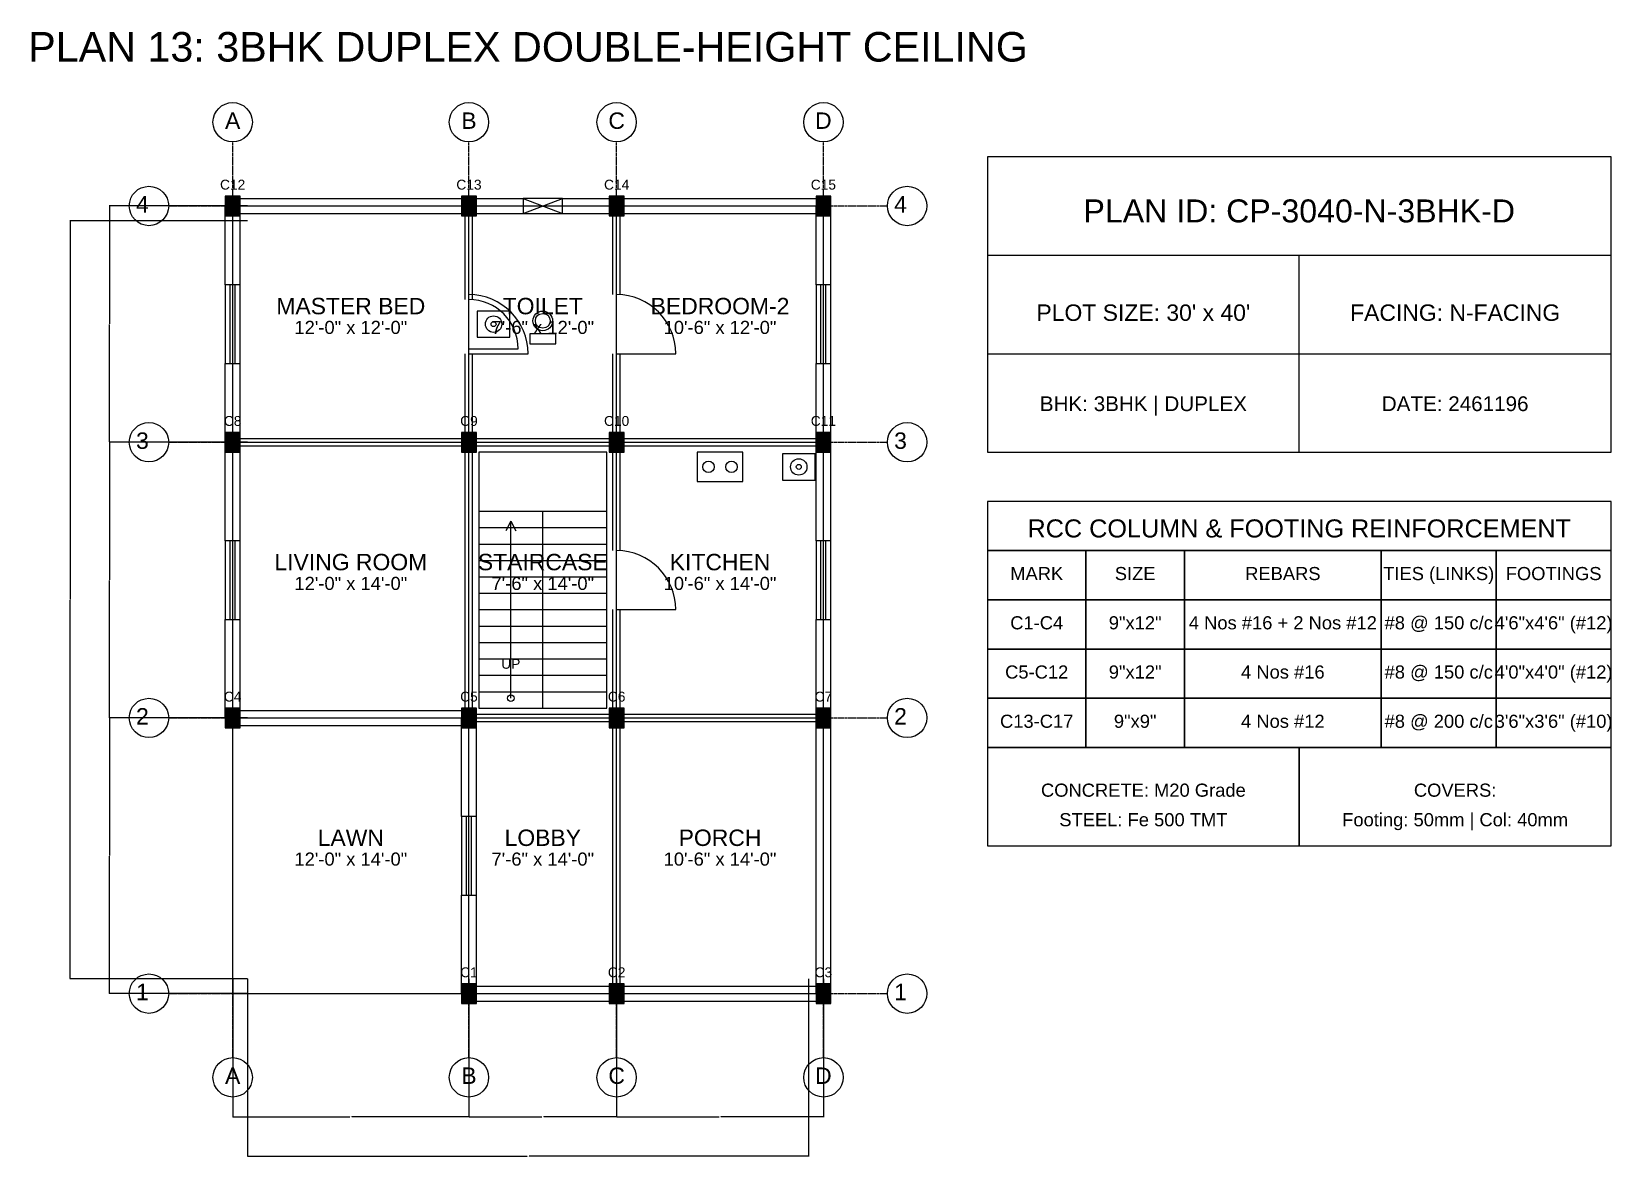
# Model space of a CAD drawing. Header units: inches. Extents: x -134 to 23580, y -99 to 23207.
# Drawn here: x 4877 to 5840, y 2401 to 3086 of the extents above; entities that cross this region are included whole.
import ezdxf
from ezdxf.enums import TextEntityAlignment as Align

# ---------------------------------------------------------------- set-up
doc = ezdxf.new("R2010")
doc.units = ezdxf.units.IN
doc.header["$MEASUREMENT"] = 0
doc.linetypes.add('CENTER', pattern=[2, 1.25, -0.25, 0.25, -0.25])
for name, color, linetype in [('A-COL-HATCH', 251, 'Continuous'), ('A-COLUMN', 1, 'Continuous'), ('A-DIM', 5, 'Continuous'), ('A-DOOR', 30, 'Continuous'), ('A-FIXTURE', 8, 'Continuous'), ('A-STAIR', 6, 'Continuous'), ('A-TEXT', 2, 'Continuous'), ('A-WALL-EXT', 7, 'Continuous'), ('A-WALL-INT', 9, 'Continuous'), ('A-WINDOW', 4, 'Continuous'), ('S-BEAM-FRAMING', 2, 'Continuous'), ('S-BUBBLE', 4, 'Continuous'), ('S-GRID-CENTER', 8, 'CENTER'), ('S-TABLE', 7, 'Continuous'), ('S-TEXT', 3, 'Continuous')]:
    doc.layers.add(name, color=color, linetype=linetype)
doc.styles.get("Standard").update_dxf_attribs({"font": 'arial.ttf'})
doc.dimstyles.get("Standard").update_dxf_attribs({"dimtxt": 0.18, "dimasz": 0.18, "dimexe": 0.18, "dimexo": 0.0625, "dimgap": 0.09, "dimtad": 0, "dimtih": 1, "dimtoh": 1, "dimdec": 4, "dimzin": 0, "dimdsep": 46, "dimtxsty": 'Standard', "dimcen": 0.09, "dimadec": 0, "dimazin": 0, "dimtfac": 1, "dimtdec": 4, "dimtofl": 0, "dimtmove": 0, "dimatfit": 3, "dimfxl": 1, "dimtolj": 1, "dimtzin": 0, "dimarcsym": 0})

msp = doc.modelspace()

# ---------------------------------------------------------------- texts
at = {"layer": 'A-TEXT'}
for s, height, p in [('PLAN 13: 3BHK DUPLEX DOUBLE-HEIGHT CEILING', 18, (5180, 3068)), ('C12', 6, (5000, 2990)), ('C13', 6, (5144, 2990)), ('C14', 6, (5234, 2990)), ('C15', 6, (5360, 2990)), ('PLAN ID: CP-3040-N-3BHK-D', 14, (5650, 2970)), ('MASTER BED', 10, (5072, 2914)), ('TOILET', 10, (5189, 2914)), ('BEDROOM-2', 10, (5297, 2914)), ("PLOT SIZE: 30' x 40'", 10, (5555, 2910)), ('FACING: N-FACING', 10, (5745, 2910)), ('12\'-0" x 12\'-0"', 8, (5072, 2902)), ('7\'-6" x 12\'-0"', 8, (5189, 2902)), ('10\'-6" x 12\'-0"', 8, (5297, 2902)), ('BHK: 3BHK | DUPLEX', 9, (5555, 2855)), ('DATE: 2461196', 9, (5745, 2855)), ('C8', 6, (5000, 2846)), ('C9', 6, (5144, 2846)), ('C10', 6, (5234, 2846)), ('C11', 6, (5360, 2846)), ('LIVING ROOM', 10, (5072, 2758)), ('STAIRCASE', 10, (5189, 2758)), ('KITCHEN', 10, (5297, 2758)), ('12\'-0" x 14\'-0"', 8, (5072, 2746)), ('7\'-6" x 14\'-0"', 8, (5189, 2746)), ('10\'-6" x 14\'-0"', 8, (5297, 2746)), ('UP', 6, (5169.5, 2698)), ('C4', 6, (5000, 2678)), ('C5', 6, (5144, 2678)), ('C6', 6, (5234, 2678)), ('C7', 6, (5360, 2678)), ('LAWN', 10, (5072, 2590)), ('LOBBY', 10, (5189, 2590)), ('PORCH', 10, (5297, 2590)), ('12\'-0" x 14\'-0"', 8, (5072, 2578)), ('7\'-6" x 14\'-0"', 8, (5189, 2578)), ('10\'-6" x 14\'-0"', 8, (5297, 2578)), ('C1', 6, (5144, 2510)), ('C2', 6, (5234, 2510)), ('C3', 6, (5360, 2510))]:
    msp.add_text(s, height=height, dxfattribs=at).set_placement(p, align=Align.CENTER)
at = {"layer": 'S-TEXT'}
for s, height, p in [('A', 10, (5000, 3027)), ('B', 10, (5144, 3027)), ('C', 10, (5234, 3027)), ('D', 10, (5360, 3027)), ('4', 10, (4945, 2976)), ('4', 10, (5407, 2976)), ('3', 10, (4945, 2832)), ('3', 10, (5407, 2832)), ('RCC COLUMN & FOOTING REINFORCEMENT', 11, (5650, 2778)), ('MARK', 8, (5490, 2752)), ('SIZE', 8, (5550, 2752)), ('REBARS', 8, (5640, 2752)), ('TIES (LINKS)', 8, (5735, 2752)), ('FOOTINGS', 8, (5805, 2752)), ('C1-C4', 8, (5490, 2722)), ('9"x12"', 8, (5550, 2722)), ('4 Nos #16 + 2 Nos #12', 8, (5640, 2722)), ('#8 @ 150 c/c', 8, (5735, 2722)), ('4\'6"x4\'6" (#12)', 8, (5805, 2722)), ('C5-C12', 8, (5490, 2692)), ('9"x12"', 8, (5550, 2692)), ('4 Nos #16', 8, (5640, 2692)), ('#8 @ 150 c/c', 8, (5735, 2692)), ('4\'0"x4\'0" (#12)', 8, (5805, 2692)), ('2', 10, (4945, 2664)), ('2', 10, (5407, 2664)), ('C13-C17', 8, (5490, 2662)), ('9"x9"', 8, (5550, 2662)), ('4 Nos #12', 8, (5640, 2662)), ('#8 @ 200 c/c', 8, (5735, 2662)), ('3\'6"x3\'6" (#10)', 8, (5805, 2662)), ('CONCRETE: M20 Grade', 8, (5555, 2620)), ('COVERS:', 8, (5745, 2620)), ('STEEL: Fe 500 TMT', 8, (5555, 2602)), ('Footing: 50mm | Col: 40mm', 8, (5745, 2602)), ('1', 10, (4945, 2496)), ('1', 10, (5407, 2496)), ('C', 10, (5234, 2445)), ('A', 10, (5000, 2445)), ('B', 10, (5144, 2445)), ('D', 10, (5360, 2445))]:
    msp.add_text(s, height=height, dxfattribs=at).set_placement(p, align=Align.CENTER)

# ---------------------------------------------------------------- blocks, each defined once
blk = doc.blocks.new('*D147')
at = {"layer": 'A-DIM', "color": 0, "lineweight": -2, "transparency": 16777216}
for p, q in [((5000, 2508.94), (5000, 2424.82)), ((5144, 2508.94), (5144, 2424.82)), ((5000.18, 2425), (5071.41, 2425)), ((5143.82, 2425), (5072.59, 2425))]:
    blk.add_line(p, q, dxfattribs=at)
at = {"layer": 'A-DIM', "color": 0, "transparency": 16777216}
for points in [[(5000.18, 2425.03), (5000.18, 2424.97), (5000, 2425)], [(5143.82, 2425.03), (5143.82, 2424.97), (5144, 2425)]]:
    blk.add_solid(points, dxfattribs=at)
at = {"layer": 'Defpoints', "color": 0, "transparency": 16777216}
for p in [(5000, 2509), (5144, 2509), (5144, 2425)]:
    blk.add_point(p, dxfattribs=at)
at = {"layer": 'A-DIM', "color": 0, "transparency": 16777216, "insert": (5072, 2425), "char_height": 0.18, "attachment_point": 5}
blk.add_mtext('\\A1;144.0000', dxfattribs=at)
blk = doc.blocks.new('*D148')
at = {"layer": 'A-DIM', "color": 0, "lineweight": -2, "transparency": 16777216}
for p, q in [((5144, 2508.94), (5144, 2424.82)), ((5234, 2508.94), (5234, 2424.82)), ((5144.18, 2425), (5188.47, 2425)), ((5233.82, 2425), (5189.53, 2425))]:
    blk.add_line(p, q, dxfattribs=at)
at = {"layer": 'A-DIM', "color": 0, "transparency": 16777216}
for points in [[(5144.18, 2425.03), (5144.18, 2424.97), (5144, 2425)], [(5233.82, 2425.03), (5233.82, 2424.97), (5234, 2425)]]:
    blk.add_solid(points, dxfattribs=at)
at = {"layer": 'Defpoints', "color": 0, "transparency": 16777216}
for p in [(5144, 2509), (5234, 2509), (5234, 2425)]:
    blk.add_point(p, dxfattribs=at)
at = {"layer": 'A-DIM', "color": 0, "transparency": 16777216, "insert": (5189, 2425), "char_height": 0.18, "attachment_point": 5}
blk.add_mtext('\\A1;90.0000', dxfattribs=at)
blk = doc.blocks.new('*D149')
at = {"layer": 'A-DIM', "color": 0, "lineweight": -2, "transparency": 16777216}
for p, q in [((5234, 2508.94), (5234, 2424.82)), ((5360, 2508.94), (5360, 2424.82)), ((5234.18, 2425), (5296.41, 2425)), ((5359.82, 2425), (5297.59, 2425))]:
    blk.add_line(p, q, dxfattribs=at)
at = {"layer": 'A-DIM', "color": 0, "transparency": 16777216}
for points in [[(5234.18, 2425.03), (5234.18, 2424.97), (5234, 2425)], [(5359.82, 2425.03), (5359.82, 2424.97), (5360, 2425)]]:
    blk.add_solid(points, dxfattribs=at)
at = {"layer": 'Defpoints', "color": 0, "transparency": 16777216}
for p in [(5234, 2509), (5360, 2509), (5360, 2425)]:
    blk.add_point(p, dxfattribs=at)
at = {"layer": 'A-DIM', "color": 0, "transparency": 16777216, "insert": (5297, 2425), "char_height": 0.18, "attachment_point": 5}
blk.add_mtext('\\A1;126.0000', dxfattribs=at)
blk = doc.blocks.new('*D150')
at = {"layer": 'A-DIM', "color": 0, "lineweight": -2, "transparency": 16777216}
for p, q in [((5009, 2508.94), (5009, 2400.82)), ((5351, 2508.94), (5351, 2400.82)), ((5009.18, 2401), (5179.4, 2401)), ((5350.82, 2401), (5180.6, 2401))]:
    blk.add_line(p, q, dxfattribs=at)
at = {"layer": 'A-DIM', "color": 0, "transparency": 16777216}
for points in [[(5009.18, 2401.03), (5009.18, 2400.97), (5009, 2401)], [(5350.82, 2401.03), (5350.82, 2400.97), (5351, 2401)]]:
    blk.add_solid(points, dxfattribs=at)
at = {"layer": 'Defpoints', "color": 0, "transparency": 16777216}
for p in [(5009, 2509), (5351, 2509), (5351, 2401)]:
    blk.add_point(p, dxfattribs=at)
at = {"layer": 'A-DIM', "color": 0, "transparency": 16777216, "insert": (5180, 2401), "char_height": 0.18, "attachment_point": 5}
blk.add_mtext('\\A1;342.0000', dxfattribs=at)
blk = doc.blocks.new('*D151')
at = {"layer": 'A-DIM', "color": 0, "lineweight": -2, "transparency": 16777216}
for p, q in [((5008.94, 2668), (4924.82, 2668)), ((4925, 2667.82), (4925, 2584.18)), ((4925, 2500.18), (4925, 2583.82)), ((5008.94, 2500), (4924.82, 2500))]:
    blk.add_line(p, q, dxfattribs=at)
at = {"layer": 'A-DIM', "color": 0, "transparency": 16777216}
for points in [[(4924.97, 2667.82), (4925.03, 2667.82), (4925, 2668)], [(4924.97, 2500.18), (4925.03, 2500.18), (4925, 2500)]]:
    blk.add_solid(points, dxfattribs=at)
at = {"layer": 'Defpoints', "color": 0, "transparency": 16777216}
for p in [(4925, 2668), (5009, 2668), (5009, 2500)]:
    blk.add_point(p, dxfattribs=at)
at = {"layer": 'A-DIM', "color": 0, "transparency": 16777216, "insert": (4925, 2584), "char_height": 0.18, "attachment_point": 5}
blk.add_mtext('\\A1;168.0000', dxfattribs=at)
blk = doc.blocks.new('*D152')
at = {"layer": 'A-DIM', "color": 0, "lineweight": -2, "transparency": 16777216}
for p, q in [((5008.94, 2836), (4924.82, 2836)), ((4925, 2835.82), (4925, 2752.18)), ((4925, 2668.18), (4925, 2751.82)), ((5008.94, 2668), (4924.82, 2668))]:
    blk.add_line(p, q, dxfattribs=at)
at = {"layer": 'A-DIM', "color": 0, "transparency": 16777216}
for points in [[(4924.97, 2835.82), (4925.03, 2835.82), (4925, 2836)], [(4924.97, 2668.18), (4925.03, 2668.18), (4925, 2668)]]:
    blk.add_solid(points, dxfattribs=at)
at = {"layer": 'Defpoints', "color": 0, "transparency": 16777216}
for p in [(4925, 2836), (5009, 2836), (5009, 2668)]:
    blk.add_point(p, dxfattribs=at)
at = {"layer": 'A-DIM', "color": 0, "transparency": 16777216, "insert": (4925, 2752), "char_height": 0.18, "attachment_point": 5}
blk.add_mtext('\\A1;168.0000', dxfattribs=at)
blk = doc.blocks.new('*D153')
at = {"layer": 'A-DIM', "color": 0, "lineweight": -2, "transparency": 16777216}
for p, q in [((5008.94, 2980), (4924.82, 2980)), ((4925, 2979.82), (4925, 2908.18)), ((4925, 2836.18), (4925, 2907.82)), ((5008.94, 2836), (4924.82, 2836))]:
    blk.add_line(p, q, dxfattribs=at)
at = {"layer": 'A-DIM', "color": 0, "transparency": 16777216}
for points in [[(4924.97, 2979.82), (4925.03, 2979.82), (4925, 2980)], [(4924.97, 2836.18), (4925.03, 2836.18), (4925, 2836)]]:
    blk.add_solid(points, dxfattribs=at)
at = {"layer": 'Defpoints', "color": 0, "transparency": 16777216}
for p in [(4925, 2980), (5009, 2980), (5009, 2836)]:
    blk.add_point(p, dxfattribs=at)
at = {"layer": 'A-DIM', "color": 0, "transparency": 16777216, "insert": (4925, 2908), "char_height": 0.18, "attachment_point": 5}
blk.add_mtext('\\A1;144.0000', dxfattribs=at)
blk = doc.blocks.new('*D154')
at = {"layer": 'A-DIM', "color": 0, "lineweight": -2, "transparency": 16777216}
for p, q in [((5008.94, 2971), (4900.82, 2971)), ((4901, 2970.82), (4901, 2740.18)), ((4901, 2509.18), (4901, 2739.82)), ((5008.94, 2509), (4900.82, 2509))]:
    blk.add_line(p, q, dxfattribs=at)
at = {"layer": 'A-DIM', "color": 0, "transparency": 16777216}
for points in [[(4900.97, 2970.82), (4901.03, 2970.82), (4901, 2971)], [(4900.97, 2509.18), (4901.03, 2509.18), (4901, 2509)]]:
    blk.add_solid(points, dxfattribs=at)
at = {"layer": 'Defpoints', "color": 0, "transparency": 16777216}
for p in [(4901, 2971), (5009, 2971), (5009, 2509)]:
    blk.add_point(p, dxfattribs=at)
at = {"layer": 'A-DIM', "color": 0, "transparency": 16777216, "insert": (4901, 2740), "char_height": 0.18, "attachment_point": 5}
blk.add_mtext('\\A1;462.0000', dxfattribs=at)

# ---------------------------------------------------------------- dimensions: what is measured, and where the dimension line sits
at = {"layer": 'A-DIM'}
for base, p1, p2, picture, middle in [((4925, 2980), (5009, 2836), (5009, 2980), '*D153', (4925, 2908)), ((4901, 2971), (5009, 2509), (5009, 2971), '*D154', (4901, 2740)), ((4925, 2836), (5009, 2668), (5009, 2836), '*D152', (4925, 2752)), ((4925, 2668), (5009, 2500), (5009, 2668), '*D151', (4925, 2584))]:
    dim = msp.add_linear_dim(base=base, p1=p1, p2=p2, angle=90, dimstyle='Standard', dxfattribs=at)
    dim.commit()
    dim.dimension.update_dxf_attribs({"geometry": picture, "text_midpoint": middle})
for base, p1, p2, picture, middle in [((5144, 2425), (5000, 2509), (5144, 2509), '*D147', (5072, 2425)), ((5351, 2401), (5009, 2509), (5351, 2509), '*D150', (5180, 2401)), ((5234, 2425), (5144, 2509), (5234, 2509), '*D148', (5189, 2425)), ((5360, 2425), (5234, 2509), (5360, 2509), '*D149', (5297, 2425))]:
    dim = msp.add_linear_dim(base=base, p1=p1, p2=p2, dimstyle='Standard', dxfattribs=at)
    dim.commit()
    dim.dimension.update_dxf_attribs({"geometry": picture, "text_midpoint": middle})

# ---------------------------------------------------------------- linework, layer by layer
at = {"layer": 'A-COL-HATCH'}
for points in [[(4995.5, 2974), (5004.5, 2974), (4995.5, 2986), (5004.5, 2986)], [(5139.5, 2974), (5148.5, 2974), (5139.5, 2986), (5148.5, 2986)], [(5229.5, 2974), (5238.5, 2974), (5229.5, 2986), (5238.5, 2986)], [(5355.5, 2974), (5364.5, 2974), (5355.5, 2986), (5364.5, 2986)], [(4995.5, 2830), (5004.5, 2830), (4995.5, 2842), (5004.5, 2842)], [(5139.5, 2830), (5148.5, 2830), (5139.5, 2842), (5148.5, 2842)], [(5229.5, 2830), (5238.5, 2830), (5229.5, 2842), (5238.5, 2842)], [(5355.5, 2830), (5364.5, 2830), (5355.5, 2842), (5364.5, 2842)], [(4995.5, 2662), (5004.5, 2662), (4995.5, 2674), (5004.5, 2674)], [(5139.5, 2662), (5148.5, 2662), (5139.5, 2674), (5148.5, 2674)], [(5229.5, 2662), (5238.5, 2662), (5229.5, 2674), (5238.5, 2674)], [(5355.5, 2662), (5364.5, 2662), (5355.5, 2674), (5364.5, 2674)], [(5139.5, 2494), (5148.5, 2494), (5139.5, 2506), (5148.5, 2506)], [(5229.5, 2494), (5238.5, 2494), (5229.5, 2506), (5238.5, 2506)], [(5355.5, 2494), (5364.5, 2494), (5355.5, 2506), (5364.5, 2506)]]:
    msp.add_solid(points, dxfattribs=at)
at = {"layer": 'A-COLUMN'}
for points in [[(4995.5, 2974), (5004.5, 2974), (5004.5, 2986), (4995.5, 2986)], [(5139.5, 2974), (5148.5, 2974), (5148.5, 2986), (5139.5, 2986)], [(5229.5, 2974), (5238.5, 2974), (5238.5, 2986), (5229.5, 2986)], [(5355.5, 2974), (5364.5, 2974), (5364.5, 2986), (5355.5, 2986)], [(4995.5, 2830), (5004.5, 2830), (5004.5, 2842), (4995.5, 2842)], [(5139.5, 2830), (5148.5, 2830), (5148.5, 2842), (5139.5, 2842)], [(5229.5, 2830), (5238.5, 2830), (5238.5, 2842), (5229.5, 2842)], [(5355.5, 2830), (5364.5, 2830), (5364.5, 2842), (5355.5, 2842)], [(4995.5, 2662), (5004.5, 2662), (5004.5, 2674), (4995.5, 2674)], [(5139.5, 2662), (5148.5, 2662), (5148.5, 2674), (5139.5, 2674)], [(5229.5, 2662), (5238.5, 2662), (5238.5, 2674), (5229.5, 2674)], [(5355.5, 2662), (5364.5, 2662), (5364.5, 2674), (5355.5, 2674)], [(5139.5, 2494), (5148.5, 2494), (5148.5, 2506), (5139.5, 2506)], [(5229.5, 2494), (5238.5, 2494), (5238.5, 2506), (5229.5, 2506)], [(5355.5, 2494), (5364.5, 2494), (5364.5, 2506), (5355.5, 2506)]]:
    msp.add_lwpolyline(points, close=True, dxfattribs=at)
at = {"layer": 'A-DOOR'}
for p, q in [((5144, 2893), (5174, 2893)), ((5144, 2890), (5180, 2890)), ((5234, 2890), (5270, 2890)), ((5234, 2734), (5270, 2734))]:
    msp.add_line(p, q, dxfattribs=at)
for centre, radius in [((5144, 2890), 36), ((5144, 2893), 30), ((5234, 2890), 36), ((5234, 2734), 36)]:
    msp.add_arc(centre, radius, 0, 90, dxfattribs=at)
at = {"layer": 'A-FIXTURE'}
for points in [[(5149, 2900), (5169, 2900), (5169, 2916), (5149, 2916)], [(5181, 2896), (5197, 2896), (5197, 2902), (5181, 2902)], [(5283, 2812), (5311, 2812), (5311, 2830), (5283, 2830)], [(5335, 2813), (5355, 2813), (5355, 2829), (5335, 2829)]]:
    msp.add_lwpolyline(points, close=True, dxfattribs=at)
for centre, radius in [((5159, 2908), 5), ((5159, 2908), 1.5), ((5189, 2910), 6), ((5189, 2910), 4.5), ((5290, 2821), 3.5), ((5304, 2821), 3.5), ((5345, 2821), 5), ((5345, 2821), 1.5)]:
    msp.add_circle(centre, radius, dxfattribs=at)
at = {"layer": 'A-STAIR'}
for p, q in [((5150, 2794), (5228, 2794)), ((5189, 2674), (5189, 2794)), ((5150, 2784), (5189, 2784)), ((5169.5, 2788), (5166.5, 2782)), ((5169.5, 2680), (5169.5, 2788)), ((5169.5, 2788), (5172.5, 2782)), ((5189, 2784), (5228, 2784)), ((5150, 2774), (5189, 2774)), ((5189, 2774), (5228, 2774)), ((5150, 2764), (5189, 2764)), ((5189, 2764), (5228, 2764)), ((5150, 2754), (5189, 2754)), ((5189, 2754), (5228, 2754)), ((5150, 2744), (5189, 2744)), ((5189, 2744), (5228, 2744)), ((5150, 2734), (5189, 2734)), ((5189, 2734), (5228, 2734)), ((5150, 2724), (5189, 2724)), ((5189, 2724), (5228, 2724)), ((5150, 2714), (5189, 2714)), ((5189, 2714), (5228, 2714)), ((5150, 2704), (5189, 2704)), ((5189, 2704), (5228, 2704)), ((5150, 2694), (5189, 2694)), ((5189, 2694), (5228, 2694)), ((5150, 2684), (5189, 2684)), ((5189, 2684), (5228, 2684))]:
    msp.add_line(p, q, dxfattribs=at)
msp.add_lwpolyline([(5150, 2674), (5228, 2674), (5228, 2830), (5150, 2830)], close=True, dxfattribs=at)
msp.add_circle((5169.5, 2680), 2, dxfattribs=at)
at = {"layer": 'A-WALL-EXT'}
for p, q in [((4995.5, 2932), (4995.5, 2980)), ((5000, 2984.5), (5144, 2984.5)), ((5000, 2975.5), (5144, 2975.5)), ((5004.5, 2932), (5004.5, 2980)), ((5144, 2984.5), (5177, 2984.5)), ((5144, 2975.5), (5177, 2975.5)), ((5201, 2984.5), (5234, 2984.5)), ((5201, 2975.5), (5234, 2975.5)), ((5234, 2984.5), (5360, 2984.5)), ((5234, 2975.5), (5360, 2975.5)), ((5355.5, 2932), (5355.5, 2980)), ((5364.5, 2932), (5364.5, 2980)), ((5460, 2950), (5840, 2950)), ((5650, 2830), (5650, 2950)), ((5460, 2890), (5840, 2890)), ((4995.5, 2836), (4995.5, 2884)), ((5004.5, 2836), (5004.5, 2884)), ((5355.5, 2836), (5355.5, 2884)), ((5364.5, 2836), (5364.5, 2884)), ((4995.5, 2776), (4995.5, 2836)), ((5004.5, 2776), (5004.5, 2836)), ((5355.5, 2776), (5355.5, 2836)), ((5364.5, 2776), (5364.5, 2836)), ((4995.5, 2668), (4995.5, 2728)), ((5004.5, 2668), (5004.5, 2728)), ((5355.5, 2668), (5355.5, 2728)), ((5364.5, 2668), (5364.5, 2728)), ((5000, 2672.5), (5144, 2672.5)), ((5139.5, 2608), (5139.5, 2668)), ((5148.5, 2608), (5148.5, 2668)), ((5355.5, 2500), (5355.5, 2668)), ((5364.5, 2500), (5364.5, 2668)), ((5000, 2663.5), (5144, 2663.5)), ((5139.5, 2500), (5139.5, 2560)), ((5148.5, 2500), (5148.5, 2560)), ((5144, 2504.5), (5234, 2504.5)), ((5234, 2504.5), (5360, 2504.5)), ((5144, 2495.5), (5234, 2495.5)), ((5234, 2495.5), (5360, 2495.5))]:
    msp.add_line(p, q, dxfattribs=at)
msp.add_lwpolyline([(5460, 2830), (5840, 2830), (5840, 3010), (5460, 3010)], close=True, dxfattribs=at)
at = {"layer": 'A-WALL-INT'}
for p, q in [((5141.75, 2923), (5141.75, 2980)), ((5146.25, 2923), (5146.25, 2980)), ((5231.75, 2926), (5231.75, 2980)), ((5236.25, 2926), (5236.25, 2980)), ((5141.75, 2836), (5141.75, 2890)), ((5146.25, 2836), (5146.25, 2890)), ((5231.75, 2836), (5231.75, 2890)), ((5236.25, 2836), (5236.25, 2890)), ((5000, 2838.25), (5144, 2838.25)), ((5000, 2833.75), (5144, 2833.75)), ((5141.75, 2668), (5141.75, 2836)), ((5144, 2838.25), (5234, 2838.25)), ((5144, 2833.75), (5234, 2833.75)), ((5146.25, 2668), (5146.25, 2836)), ((5231.75, 2770), (5231.75, 2836)), ((5234, 2838.25), (5360, 2838.25)), ((5234, 2833.75), (5360, 2833.75)), ((5236.25, 2770), (5236.25, 2836)), ((5231.75, 2668), (5231.75, 2734)), ((5236.25, 2668), (5236.25, 2734)), ((5144, 2670.25), (5234, 2670.25)), ((5231.75, 2500), (5231.75, 2668)), ((5234, 2670.25), (5360, 2670.25)), ((5236.25, 2500), (5236.25, 2668)), ((5144, 2665.75), (5234, 2665.75)), ((5234, 2665.75), (5360, 2665.75))]:
    msp.add_line(p, q, dxfattribs=at)
at = {"layer": 'A-WINDOW'}
for p, q in [((5177, 2975.5), (5201, 2984.5)), ((5177, 2984.5), (5201, 2975.5)), ((4998.5, 2884), (4998.5, 2932)), ((5001.5, 2884), (5001.5, 2932)), ((5358.5, 2884), (5358.5, 2932)), ((5361.5, 2884), (5361.5, 2932)), ((4998.5, 2728), (4998.5, 2776)), ((5001.5, 2728), (5001.5, 2776)), ((5358.5, 2728), (5358.5, 2776)), ((5361.5, 2728), (5361.5, 2776)), ((5142.5, 2560), (5142.5, 2608)), ((5145.5, 2560), (5145.5, 2608))]:
    msp.add_line(p, q, dxfattribs=at)
for points in [[(5177, 2975.5), (5201, 2975.5), (5201, 2984.5), (5177, 2984.5)], [(4995.5, 2884), (5004.5, 2884), (5004.5, 2932), (4995.5, 2932)], [(5355.5, 2884), (5364.5, 2884), (5364.5, 2932), (5355.5, 2932)], [(4995.5, 2728), (5004.5, 2728), (5004.5, 2776), (4995.5, 2776)], [(5355.5, 2728), (5364.5, 2728), (5364.5, 2776), (5355.5, 2776)], [(5139.5, 2560), (5148.5, 2560), (5148.5, 2608), (5139.5, 2608)]]:
    msp.add_lwpolyline(points, close=True, dxfattribs=at)
at = {"layer": 'S-BEAM-FRAMING'}
for p, q in [((5000, 2500), (5000, 2980)), ((5000, 2980), (5360, 2980)), ((5144, 2500), (5144, 2980)), ((5234, 2500), (5234, 2980)), ((5360, 2500), (5360, 2980)), ((5000, 2836), (5360, 2836)), ((5000, 2668), (5360, 2668)), ((5000, 2500), (5360, 2500))]:
    msp.add_line(p, q, dxfattribs=at)
at = {"layer": 'S-BUBBLE'}
for centre in [(5000, 3031), (5144, 3031), (5234, 3031), (5360, 3031), (4949, 2980), (5411, 2980), (4949, 2836), (5411, 2836), (4949, 2668), (5411, 2668), (4949, 2500), (5411, 2500), (5000, 2449), (5144, 2449), (5234, 2449), (5360, 2449)]:
    msp.add_circle(centre, 12, dxfattribs=at)
at = {"layer": 'S-GRID-CENTER'}
for p, q in [((5000, 2461), (5000, 3019)), ((5144, 2461), (5144, 3019)), ((5234, 2461), (5234, 3019)), ((5360, 2461), (5360, 3019)), ((4961, 2980), (5399, 2980)), ((4961, 2836), (5399, 2836)), ((4961, 2668), (5399, 2668)), ((4961, 2500), (5399, 2500))]:
    msp.add_line(p, q, dxfattribs=at)
at = {"layer": 'S-TABLE'}
for points in [[(5460, 2770), (5840, 2770), (5840, 2800), (5460, 2800)], [(5460, 2740), (5520, 2740), (5520, 2770), (5460, 2770)], [(5520, 2740), (5580, 2740), (5580, 2770), (5520, 2770)], [(5580, 2740), (5700, 2740), (5700, 2770), (5580, 2770)], [(5700, 2740), (5770, 2740), (5770, 2770), (5700, 2770)], [(5770, 2740), (5840, 2740), (5840, 2770), (5770, 2770)], [(5460, 2710), (5520, 2710), (5520, 2740), (5460, 2740)], [(5520, 2710), (5580, 2710), (5580, 2740), (5520, 2740)], [(5580, 2710), (5700, 2710), (5700, 2740), (5580, 2740)], [(5700, 2710), (5770, 2710), (5770, 2740), (5700, 2740)], [(5770, 2710), (5840, 2710), (5840, 2740), (5770, 2740)], [(5460, 2680), (5520, 2680), (5520, 2710), (5460, 2710)], [(5520, 2680), (5580, 2680), (5580, 2710), (5520, 2710)], [(5580, 2680), (5700, 2680), (5700, 2710), (5580, 2710)], [(5700, 2680), (5770, 2680), (5770, 2710), (5700, 2710)], [(5770, 2680), (5840, 2680), (5840, 2710), (5770, 2710)], [(5460, 2650), (5520, 2650), (5520, 2680), (5460, 2680)], [(5520, 2650), (5580, 2650), (5580, 2680), (5520, 2680)], [(5580, 2650), (5700, 2650), (5700, 2680), (5580, 2680)], [(5700, 2650), (5770, 2650), (5770, 2680), (5700, 2680)], [(5770, 2650), (5840, 2650), (5840, 2680), (5770, 2680)], [(5460, 2590), (5650, 2590), (5650, 2650), (5460, 2650)], [(5650, 2590), (5840, 2590), (5840, 2650), (5650, 2650)]]:
    msp.add_lwpolyline(points, close=True, dxfattribs=at)

msp.set_redraw_order([(e.dxf.handle, doc.entitydb.next_handle()) for e in msp.query("TEXT MTEXT ATTDEF DIMENSION ARC_DIMENSION")])  # texts and dimensions are drawn at this point

doc.saveas('drawing.dxf')
